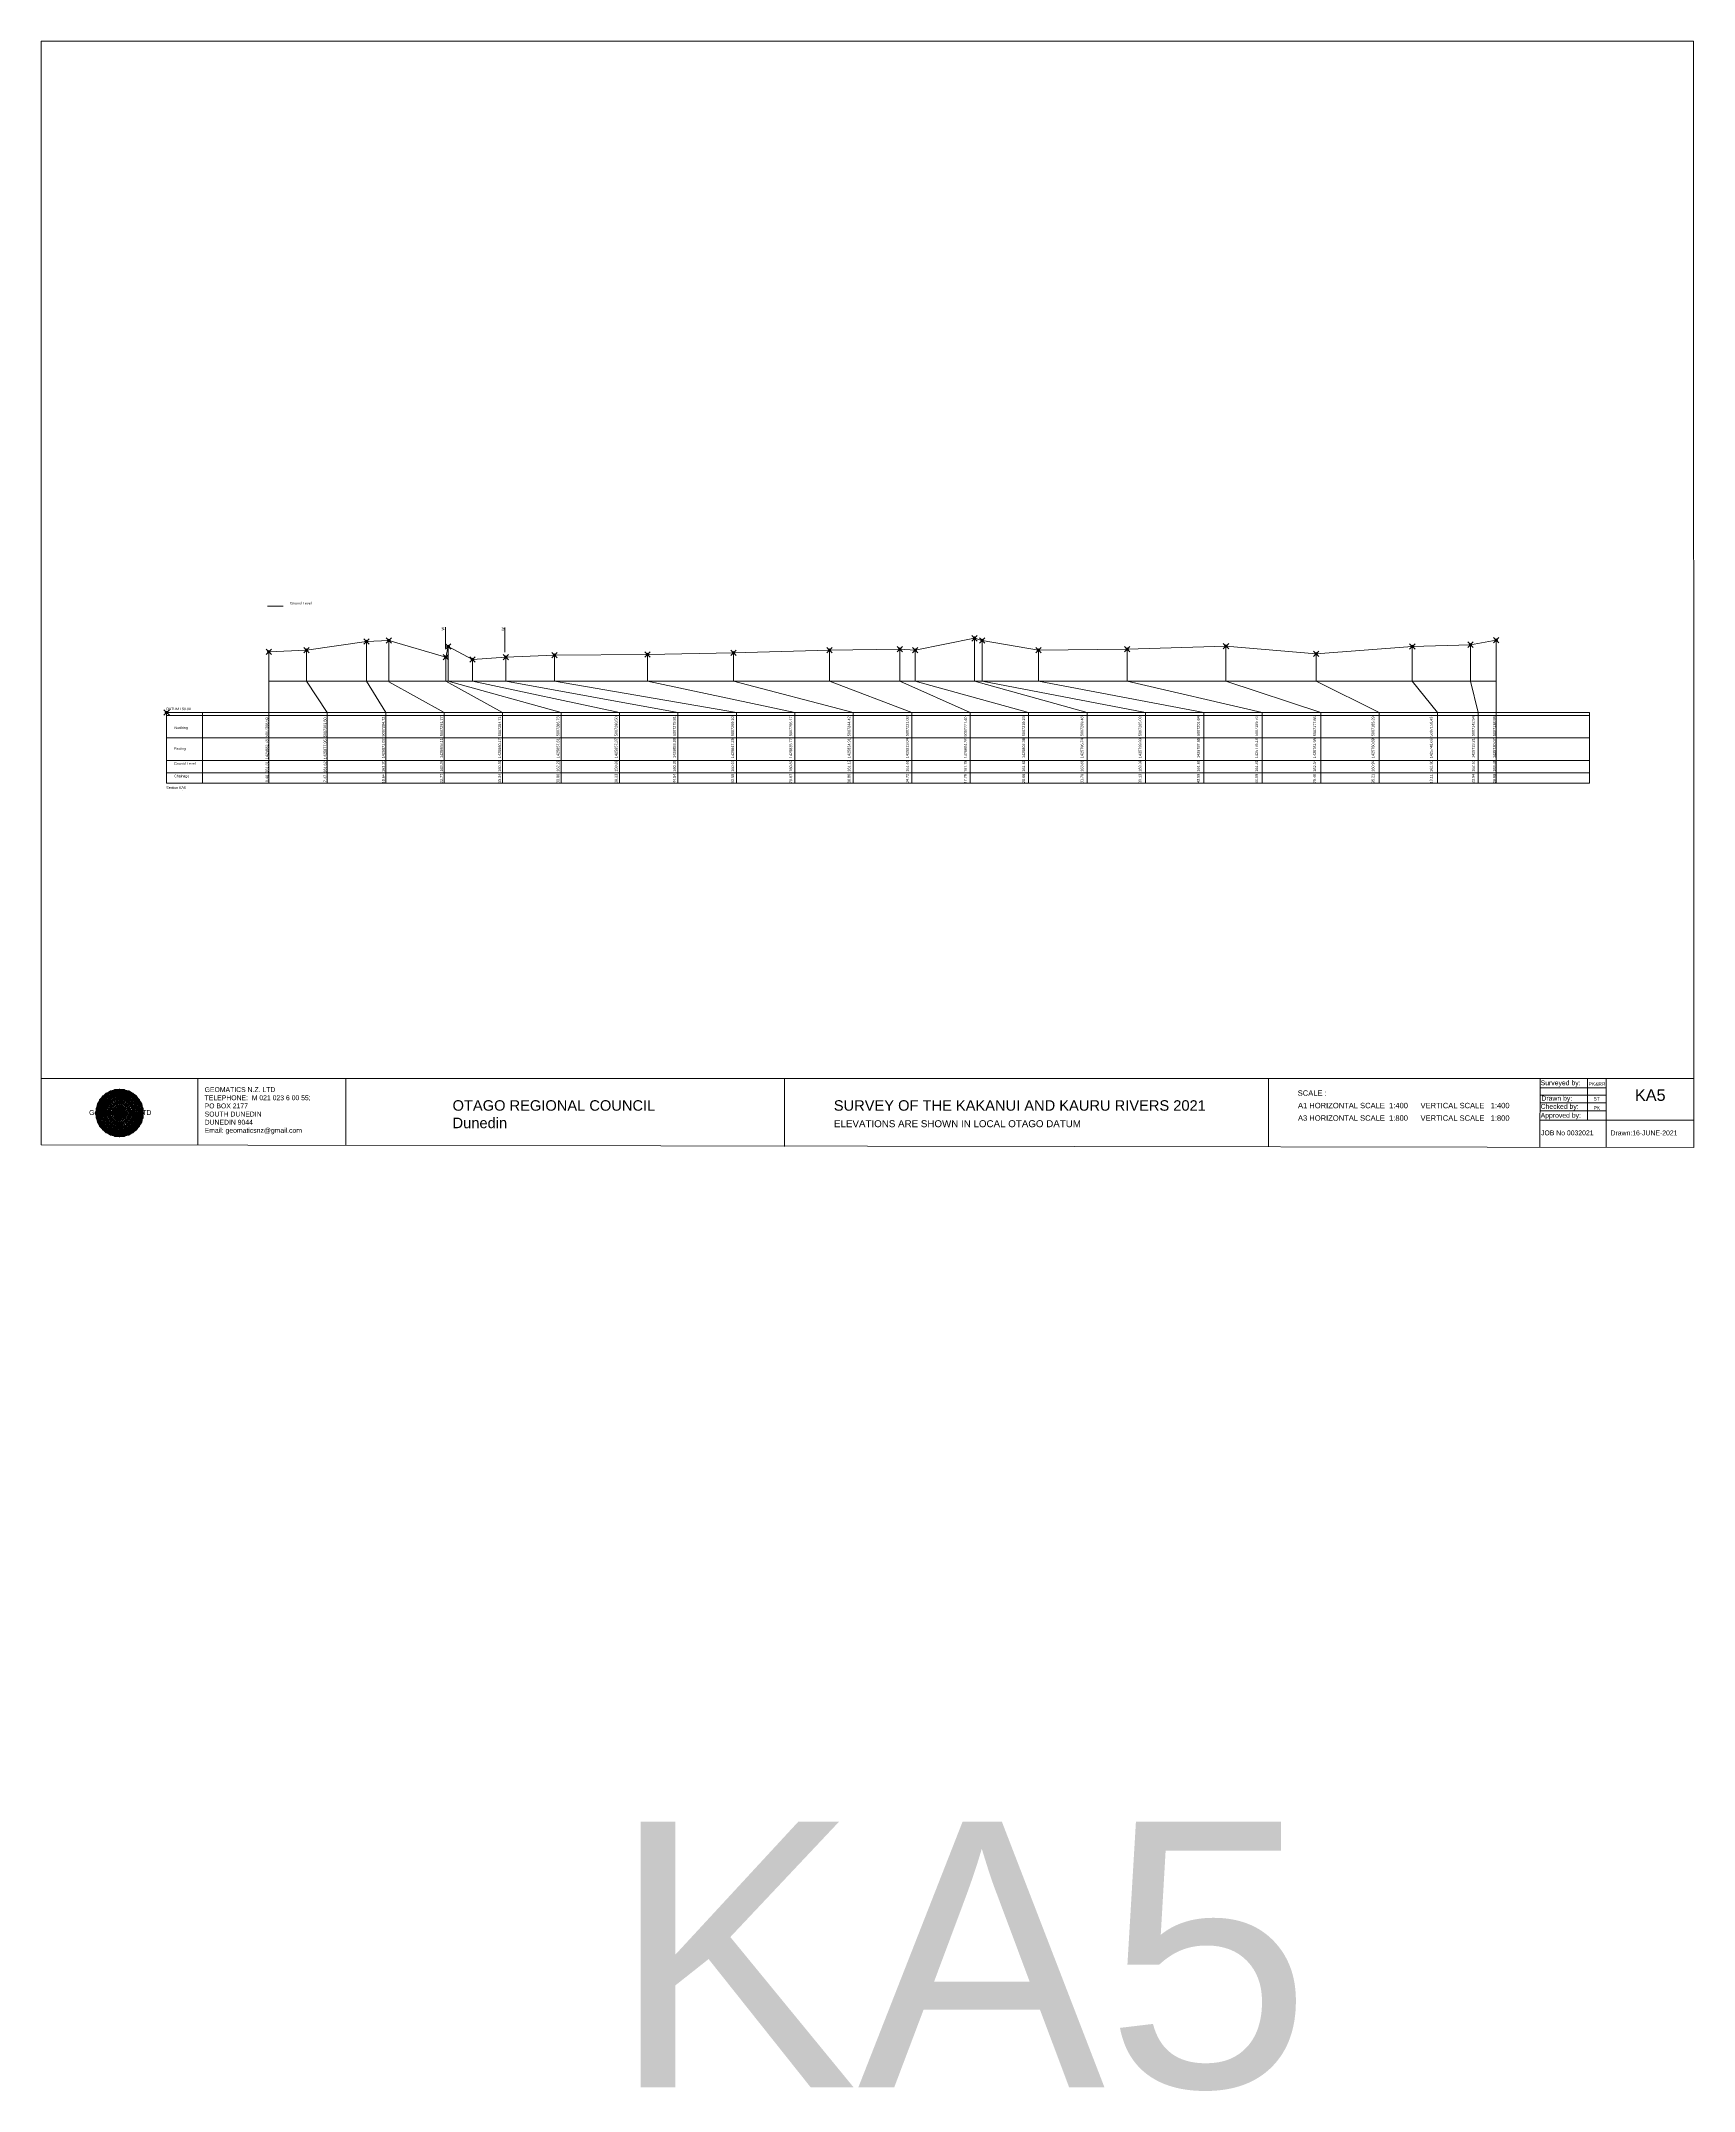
# Model space of a CAD drawing. Header units: millimetres. Extents: x -6058346 to 80050500, y -1699923 to 1425285630.
# Drawn here: x -4287078 to -3979671, y -106415 to 274928 of the extents above; entities that cross this region are included whole.
import ezdxf

# ---------------------------------------------------------------- set-up
doc = ezdxf.new("R2010")
doc.units = ezdxf.units.MM
doc.header["$PDMODE"] = 35
doc.header["$PDSIZE"] = 500
doc.layers.add('geo', color=7, linetype='Continuous', lineweight=0)
doc.styles.get("Standard").update_dxf_attribs({"font": 'arial.ttf'})

# ---------------------------------------------------------------- blocks, each defined once
blk = doc.blocks.new('Geomatics_Circle_SPT')
at = {"layer": 'geo', "color": 2, "linetype": 'Continuous', "lineweight": 0}
for p, q in [((0, 25.2), (-25.2, 0)), ((-24.7, 4.9), (-4.9, 24.7)), ((-24.7, -4.9), (4.9, 24.7)), ((-9.7, 23.3), (-23.3, 9.6)), ((9.7, 23.3), (-23.3, -9.7)), ((23.3, -9.7), (-9.7, 23.3)), ((-4.9, 24.7), (24.7, -4.9)), ((25.2, 0), (0, 25.2)), ((4.9, 24.7), (24.7, 4.9)), ((23.3, 9.7), (9.7, 23.3)), ((4.9, -24.7), (-24.7, 4.9)), ((-24.7, 0), (0, -24.7)), ((-23.3, 9.7), (9.7, -23.3)), ((-21, 14), (-14, 21)), ((-21, -14), (14, 21)), ((14, -21), (-21, 14)), ((0, 0), (-17.8, 17.8)), ((0, 0), (-17.8, -17.8)), ((-14, 21), (21, -14)), ((21, 14), (-14, -21)), ((-9.7, -23.3), (23.3, 9.7)), ((24.7, 4.9), (-4.9, -24.7)), ((0, 0), (17.8, 17.8)), ((0, 0), (17.8, -17.8)), ((0, -24.8), (25.2, 0)), ((14, 21), (21, 14)), ((17.8, 18.1), (17.8, 18.1)), ((-4.9, -24.7), (-24.7, -4.9)), ((-23.3, -9.7), (-9.7, -23.3)), ((-14, -21), (-21, -14)), ((-17.8, -17.8), (-17.8, -17.8)), ((24.7, -4.9), (4.9, -24.7)), ((9.7, -23.3), (23.3, -9.7)), ((21, -14), (14, -21)), ((18.1, -17.8), (18.1, -17.8)), ((4.9, -24.7), (4.9, -24.7))]:
    blk.add_line(p, q, dxfattribs=at)
at = {"layer": 'geo', "color": 1, "linetype": 'Continuous', "lineweight": 0}
for p, q in [((-25.2, 0), (9.7, 23.3)), ((-25.2, 0), (-9.6, 23.3)), ((-4.9, 24.8), (-24.7, -4.9)), ((4.9, 24.7), (-24.7, 4.9)), ((-23.3, 9.7), (0, 25.2)), ((-23.3, -9.6), (0, 25.2)), ((4.9, 24.8), (-21, -14)), ((-4.9, 24.7), (-21, 14)), ((-17.8, 17.8), (9.7, 23.3)), ((-17.8, 17.8), (-9.6, 23.3)), ((-17.8, -17.8), (9.7, 23.3)), ((-17.8, -17.8), (-9.7, 23.3)), ((4.9, 24.7), (-14, 21)), ((-4.9, 24.7), (-14, -20.9)), ((-9.8, 23.1), (-9.8, 23.1)), ((-9.7, 23.3), (0, 25.2)), ((-9.7, 23.3), (0, -25.2)), ((-9.7, -23.3), (0, 25.2)), ((-9.6, 23.3), (17.8, -17.8)), ((-9.6, 23.3), (25.2, 0)), ((-9.6, 23.3), (17.8, 17.8)), ((0, 0), (-4.9, 24.7)), ((-4.9, 24.7), (-4.9, 24.7)), ((21, -14), (-4.9, 24.7)), ((24.8, 4.9), (-4.9, 24.7)), ((14, 21), (-4.9, 24.7)), ((-0.2, 25.1), (-0.2, 25.1)), ((0, 25.2), (9.7, -23.3)), ((0, 25.2), (23.3, -9.7)), ((0, 25.2), (23.3, 9.7)), ((0, 25.2), (9.7, 23.3)), ((0, 0), (4.9, 24.7)), ((0, -25.2), (9.7, 23.3)), ((21, 14), (4.9, 24.8)), ((14, -21), (4.9, 24.7)), ((24.7, -4.9), (4.9, 24.7)), ((4.9, 24.7), (4.9, 24.7)), ((9.4, 23.3), (9.4, 23.3)), ((9.7, 23.3), (17.8, -17.8)), ((9.7, 23.3), (25.2, 0)), ((9.7, 23.3), (17.8, 17.9)), ((-25.2, 0), (23.3, 9.7)), ((-25.2, 0), (-23.3, 9.7)), ((-23.3, -9.7), (-25.2, 0)), ((-9.6, -23.3), (-25.2, 0)), ((9.7, -23.3), (-25.2, 0)), ((14, 21), (-24.7, -4.9)), ((-14, 21), (-24.7, 4.9)), ((21, 14), (-24.7, 4.9)), ((-21, 14), (-24.7, -4.9)), ((0, 0), (-24.7, 4.9)), ((-24.7, 4.9), (-21, -14)), ((-24.7, 4.9), (-4.9, -24.7)), ((-24.7, 4.9), (14, -21)), ((-24.7, 4.9), (-24.7, 4.9)), ((0, 0), (-24.7, -4.9)), ((-23.3, -9.6), (17.8, 17.8)), ((-23.3, 9.7), (-17.8, 17.9)), ((-23.3, -9.6), (-17.8, 17.9)), ((-23.3, 9.7), (17.8, 17.8)), ((-17.8, -17.8), (-23.3, 9.7)), ((0, -25.2), (-23.3, 9.7)), ((-23.3, 9.7), (17.8, -17.8)), ((-23.3, 9.7), (25.2, 0)), ((-23.3, 9.4), (-23.3, 9.4)), ((-23.3, -9.7), (25.2, 0)), ((14, 21), (-21, 14)), ((-14, 21), (-21, -14)), ((0, 0), (-21, 14)), ((-21, 14), (-14, -21)), ((-21, 14), (4.9, -24.7)), ((-21, 14), (-21, 14)), ((24.7, 4.9), (-21, 14)), ((0, 0), (-21, -14)), ((-17.9, 17.6), (-17.9, 17.6)), ((-9.7, -23.3), (-17.8, 17.8)), ((-17.8, 17.8), (9.7, -23.3)), ((-17.8, 17.8), (23.3, -9.6)), ((-17.8, 17.8), (23.3, 9.7)), ((-17.8, -17.8), (23.3, 9.7)), ((0, 0), (-14, 21)), ((-14, 21), (-4.9, -24.7)), ((-14, 21), (-14, 21)), ((24.7, -4.9), (-14, 21)), ((21, 14), (-14, 21)), ((-14, -21), (24.7, 4.9)), ((0, 0), (-14, -21)), ((-9.6, -23.3), (17.8, 17.9)), ((25.2, 0), (-9.6, -23.3)), ((-4.9, -24.7), (21, 14)), ((0, 0), (-4.9, -24.7)), ((0, 0), (14, 21)), ((0, 0), (21, 14)), ((23.3, 9.7), (0, -25.2)), ((0, 0), (24.8, 4.9)), ((0, 0), (4.9, -24.7)), ((0, 0), (14, -21)), ((0, 0), (21, -14)), ((0, 0), (24.8, -4.9)), ((4.9, -24.7), (14, 21)), ((4.9, -24.7), (24.7, 4.9)), ((17.8, 17.8), (9.7, -23.3)), ((25.2, 0), (9.7, -23.3)), ((21, -14), (14, 21)), ((24.7, 4.9), (14, 21)), ((14, 21), (14, 21)), ((14, -21), (21, 14)), ((17.6, 17.9), (17.6, 17.9)), ((17.8, 17.8), (23.3, -9.7)), ((17.8, 17.8), (23.3, 9.7)), ((23.3, 9.7), (17.8, -17.8)), ((24.7, -4.9), (21, 14)), ((21, 14), (21, 14)), ((21, -14), (24.7, 4.9)), ((23.1, 9.8), (23.1, 9.8)), ((23.3, 9.7), (25.2, 0)), ((25.2, 0), (23.3, -9.6)), ((24.7, 4.9), (24.7, 4.9)), ((25.1, 0.2), (25.1, 0.2)), ((-25.2, 0), (23.3, -9.7)), ((-25.1, -0.2), (-25.1, -0.2)), ((-24.7, -4.9), (-24.7, -4.9)), ((-24.7, -4.9), (-14, -21)), ((-24.7, -4.9), (4.9, -24.7)), ((-24.7, -4.9), (21, -14)), ((-17.8, -17.8), (-23.3, -9.7)), ((0, -25.2), (-23.3, -9.6)), ((17.8, -17.8), (-23.3, -9.6)), ((-23.1, -9.8), (-23.1, -9.8)), ((-21, -14), (24.7, -4.9)), ((-21, -14), (-21, -14)), ((-21, -14), (-4.9, -24.7)), ((-21, -14), (14, -21)), ((23.3, -9.7), (-17.8, -17.8)), ((-9.6, -23.3), (-17.8, -17.8)), ((9.7, -23.3), (-17.8, -17.8)), ((-17.6, -17.9), (-17.6, -17.9)), ((-14, -21), (21, -14)), ((-14, -21), (-14, -21)), ((-14, -21), (4.9, -24.7)), ((17.8, -17.8), (-9.7, -23.3)), ((-4.9, -24.7), (24.7, -4.9)), ((-4.9, -24.7), (14, -21)), ((23.3, -9.6), (0, -25.2)), ((4.9, -24.7), (21, -14)), ((17.8, -17.8), (9.7, -23.3)), ((14, -21), (24.7, -4.9)), ((14, -21), (14, -21)), ((23.3, -9.6), (17.8, -17.8)), ((17.9, -17.6), (17.9, -17.6)), ((21, -14), (21, -14)), ((23.3, -9.4), (23.3, -9.4)), ((24.7, -4.9), (24.7, -4.9)), ((0, -25.2), (-9.7, -23.3)), ((-9.4, -23.3), (-9.4, -23.3)), ((-4.9, -24.7), (-4.9, -24.7)), ((9.7, -23.3), (0, -25.2)), ((0.2, -25.1), (0.2, -25.1)), ((4.9, -24.7), (4.9, -24.7)), ((9.8, -23.1), (9.8, -23.1))]:
    blk.add_line(p, q, dxfattribs=at)
at = {"layer": 'geo', "color": 114, "linetype": 'Continuous', "lineweight": 0}
for p, q in [((9.7, 23.3), (-23.3, 9.7)), ((-20.9, 14), (4.9, 24.7)), ((0, 25.2), (-17.8, 17.8)), ((-14, 21), (-4.9, 24.7)), ((0, 0), (-9.7, 23.3)), ((-4.9, 24.7), (14, -21)), ((17.8, -17.8), (0, 25.2)), ((0, 0), (9.7, 23.3)), ((4.9, 24.7), (21, -14)), ((23.3, -9.7), (9.7, 23.3)), ((17.9, 17.8), (-25.2, 0)), ((-24.7, 4.9), (14, 21)), ((-24.7, -4.9), (21, 14)), ((-14, -21), (-24.7, 4.9)), ((0, 0), (-23.3, 9.7)), ((-23.3, 9.7), (-9.7, -23.3)), ((0, 0), (-23.3, -9.7)), ((-4.9, -24.7), (-21, 14)), ((24.8, 4.9), (-20.9, -14)), ((-17.8, 17.8), (0, -25.2)), ((4.9, -24.7), (-14, 21)), ((0, 0), (-9.7, -23.3)), ((0, 0), (23.3, 9.7)), ((0, 0), (9.7, -23.3)), ((0, 0), (23.3, -9.7)), ((14, 21), (24.7, -4.9)), ((25.2, 0), (17.8, 17.8)), ((21, 14), (24.7, 4.9)), ((-25.2, 0), (-17.8, -17.8)), ((-21, -14), (-24.7, -4.9)), ((-17.8, -17.8), (25.2, 0)), ((24.8, -4.9), (-14, -21)), ((-9.6, -23.3), (23.3, -9.7)), ((21, -14), (-4.9, -24.8)), ((0, -25.2), (17.9, -17.8)), ((14, -21), (4.9, -24.8))]:
    blk.add_line(p, q, dxfattribs=at)
at = {"layer": 'geo', "color": 250, "linetype": 'Continuous', "lineweight": 0}
for p, q in [((-9.7, 23.3), (9.7, 23.3)), ((-9.7, -23.3), (-9.7, 23.3)), ((-4.9, 24.7), (4.9, 24.7)), ((-4.9, 24.7), (-4.9, -24.7)), ((0, 0), (0, 25.2)), ((4.9, 24.7), (4.9, -24.7)), ((9.7, -23.3), (9.7, 23.3)), ((0, 0), (-25.2, 0)), ((24.7, 4.9), (-24.7, 4.9)), ((-24.7, 4.9), (-24.7, -4.9)), ((-23.3, 9.7), (23.3, 9.7)), ((-23.3, 9.7), (-23.3, 9.7)), ((-23.3, -9.7), (-23.3, 9.7)), ((21, 14), (-21, 14)), ((-21, 14), (-21, -14)), ((-17.8, 17.8), (17.8, 17.8)), ((-17.8, -17.8), (-17.8, 17.8)), ((-14, 21), (-14, 21)), ((14, 21), (-14, 21)), ((-14, 20.9), (-14, -21)), ((0, 0), (0, -25.2)), ((0, 0), (25.2, 0)), ((14, 21), (14, -21)), ((17.8, -17.8), (17.8, 17.8)), ((21, 14), (21, 14)), ((21, -14), (21, 14)), ((23.3, 9.7), (23.3, -9.7)), ((24.7, 4.9), (24.7, 4.9)), ((24.7, -4.9), (24.7, 4.9)), ((-24.7, -4.9), (24.7, -4.9)), ((23.3, -9.7), (-23.3, -9.7)), ((-21, -14), (21, -14)), ((17.8, -17.8), (-17.8, -17.8)), ((-14, -21), (14, -21)), ((9.7, -23.3), (-9.7, -23.3)), ((-4.9, -24.7), (4.9, -24.7))]:
    blk.add_line(p, q, dxfattribs=at)
blk = doc.blocks.new('GeomaticsNZ TITLE BLOCK')
at = {"color": 7, "linetype": 'Continuous', "lineweight": 0}
for p, q in [((0, 94.9), (0, 1579.2)), ((0, 1579.2), (2363.4, 1579.2)), ((2363.4, 1579.2), (2364, 94.9)), ((2364, 94.9), (0, 94.9)), ((0, 94.9), (0, 0)), ((15.9, 94.9), (2364, 94.9)), ((224.3, 95.2), (224.3, -0.3)), ((2364, 94.9), (382.6, 94.9)), ((435.8, 95.2), (435.8, -0.7)), ((1063.4, 94.9), (1063.4, -2.4)), ((1755.4, 94.9), (1755.4, -2.6)), ((2143.9, 94.9), (2143.7, -3)), ((2211.5, 94.9), (2211.5, 36.1)), ((2238.6, 94.8), (2238.6, -3.2)), ((2364, -3.5), (2364, 94.9)), ((2143.6, 60.4), (2238.6, 60.4)), ((2143.9, 81.9), (2238.6, 81.7)), ((2143.9, 71), (2238.6, 71)), ((2143.8, 48.6), (2238.6, 48.6)), ((2143.8, 35.4), (2364, 35.3)), ((0, 0), (2364, -3.5))]:
    blk.add_line(p, q, dxfattribs=at)
at = {"color": 7, "linetype": 'Continuous', "lineweight": 0, "xscale": 1.36, "yscale": 1.36, "zscale": 1.36}
blk.add_blockref('Geomatics_Circle_SPT', (112.4, 45.7), dxfattribs=at)
at = {"color": 7, "linetype": 'Continuous', "lineweight": 0}
for s, p in [('PK&RR', (2213.2, 84.8)), ('ST', (2220.3, 63.6)), ('PK', (2220.4, 50.6))]:
    blk.add_text(s, height=5, dxfattribs=at).set_placement(p)
at = {"color": 7, "linetype": 'Continuous', "lineweight": 0, "attachment_point": 1}
for s, width, heights, insert, char_height in [('{\\C256;Surveyed by:}', 3535.727, [0], (2144.7, 92.4), 7), ('{\\C256;GEOMATICS N.Z. LTD                   \\PTELEPHONE:  M 021 023 6 00 55;\\PPO BOX 2177\\PSOUTH DUNEDIN\\PDUNEDIN 9044\\PEmail: geomaticsnz@gmail.com}', 3535.727, [94.7], (234, 82.7), 7), ('{\\C256;OTAGO REGIONAL COUNCIL\\PDunedin}', 3535.727, [0], (588.6, 64), 15), ('{\\C256;SURVEY OF THE KAKANUI AND KAURU RIVERS 2021}', 3535.727, [0], (1133.8, 64), 15), ('{\\C256;Checked by:}', 3535.727, [0], (2144.7, 58.6), 7), ('{\\C256;Drawn by:}', 3535.727, [0], (2145.8, 70.4), 7), ('{\\C256;Geomatics N.Z. LTD                   }', 125.079, [15.8], (68.8, 49.9), 7), ('{\\C256;ELEVATIONS ARE SHOWN IN LOCAL OTAGO DATUM}', 3535.727, [0], (1134.1, 35.4), 10), ('{\\C256;Approved by:}', 3535.727, [0], (2144.7, 45.9), 7), ('{\\C256;JOB No 0032021}', 3535.727, [0], (2145.3, 20.8), 7), ('{\\C256;Drawn:16-JUNE-2021}', 3535.727, [0], (2244.7, 20.7), 7)]:
    blk.add_mtext_dynamic_manual_height_columns(s, width=width, gutter_width=159, heights=heights, dxfattribs=dict(at, insert=insert, char_height=char_height))

msp = doc.modelspace()

# ---------------------------------------------------------------- linework, layer by layer
at = {"color": 1, "linetype": 'Continuous', "lineweight": 0, "transparency": 33554687}
msp.add_line((-4244942.311, 169798.688), (-4242035.58, 169798.688), dxfattribs=at)
at = {"color": 7, "linetype": 'Continuous', "lineweight": 0}
for p, q in [((-4211879.637, 162007.591), (-4211879.637, 165870.017)), ((-4200841.71, 161240.329), (-4200841.71, 165837.212))]:
    msp.add_line(p, q, dxfattribs=at)
at = {"color": 7, "linetype": 'Continuous', "lineweight": 0, "transparency": 33554687}
for p, q in [((-4244698.178, 161313), (-4244698.178, 136847.186)), ((-4237685.597, 161623), (-4237685.597, 155848.32)), ((-4226522.458, 163203), (-4226522.458, 155848.32)), ((-4222387.13, 163393), (-4222387.13, 155848.32)), ((-4211817.138, 160313), (-4211817.138, 155848.32)), ((-4211361.147, 162293), (-4211361.147, 155848.32)), ((-4200618.358, 160303), (-4200618.358, 155848.32)), ((-4191583.614, 160673), (-4191583.614, 155848.32)), ((-4174293.134, 160823), (-4174293.134, 155848.32)), ((-4158294.332, 161122), (-4158294.332, 155848.32)), ((-4140438.313, 161623), (-4140438.313, 155848.32)), ((-4127383.072, 161782), (-4127383.072, 155848.32)), ((-4124499.117, 161612), (-4124499.117, 155848.32)), ((-4113459.47, 163812), (-4113459.47, 155848.32)), ((-4112024.543, 163382), (-4112024.543, 155848.32)), ((-4101568.73, 161602), (-4101568.73, 155848.32)), ((-4085067.275, 161812), (-4085067.275, 155848.32)), ((-4066706.561, 162341), (-4066706.561, 155848.32)), ((-4049947.914, 160941), (-4049947.914, 155848.32)), ((-4032051.912, 162301), (-4032051.912, 155848.32)), ((-4021223.549, 162631), (-4021223.549, 155848.32)), ((-4206826.745, 159883), (-4206826.745, 155848.32)), ((-4244698.178, 155848.32), (-4016476.904, 155848.32)), ((-4237685.597, 155848.32), (-4233830.498, 150000)), ((-4226522.458, 155848.32), (-4222962.819, 150000)), ((-4222387.13, 155708.368), (-4212095.139, 150000)), ((-4211817.138, 155848.32), (-4201227.459, 150000)), ((-4211361.147, 155848.32), (-4190359.78, 150000)), ((-4206826.745, 155848.32), (-4179492.1, 150000)), ((-4200618.358, 155848.32), (-4168624.42, 150000)), ((-4191583.614, 155848.32), (-4157756.74, 150000)), ((-4174293.134, 155848.32), (-4146889.061, 150000)), ((-4158294.332, 155848.32), (-4136021.381, 150000)), ((-4140438.313, 155848.32), (-4125153.701, 150000)), ((-4127383.072, 155848.32), (-4114286.022, 150000)), ((-4124499.117, 155848.32), (-4103418.342, 150000)), ((-4113459.47, 155848.32), (-4092550.662, 150000)), ((-4112024.543, 155848.32), (-4081682.982, 150000)), ((-4101568.73, 155848.32), (-4070815.303, 150000)), ((-4085067.275, 155848.32), (-4059947.623, 150000)), ((-4066706.561, 155848.32), (-4049079.943, 150000)), ((-4049947.914, 155848.32), (-4038212.264, 150000)), ((-4032051.912, 155848.32), (-4027344.584, 150000)), ((-4021223.549, 155848.32), (-4019832.83, 150000)), ((-4259501.064, 150000), (-4263710.253, 149997.705)), ((-4263710.253, 149997.705), (-4263710.253, 136847.186)), ((-4263710.253, 149437.086), (-3999129.757, 149437.086)), ((-4259501.064, 150000), (-3999129.757, 150000)), ((-4257074.774, 150000), (-4257074.774, 136847.186)), ((-4244698.178, 150000), (-4244698.178, 136847.186)), ((-4233830.498, 150000), (-4233830.498, 136847.186)), ((-4222962.819, 150000), (-4222962.819, 136847.186)), ((-4212095.139, 150000), (-4212095.139, 136847.186)), ((-4201227.459, 150000), (-4201227.459, 136847.186)), ((-4190359.78, 150000), (-4190359.78, 136847.186)), ((-4179492.1, 150000), (-4179492.1, 136847.186)), ((-4168624.42, 150000), (-4168624.42, 136847.186)), ((-4157756.74, 150000), (-4157756.74, 136847.186)), ((-4146889.061, 150000), (-4146889.061, 136847.186)), ((-4136021.381, 150000), (-4136021.381, 136847.186)), ((-4125153.701, 150000), (-4125153.701, 136847.186)), ((-4114286.022, 150000), (-4114286.022, 136847.186)), ((-4103418.342, 150000), (-4103418.342, 136847.186)), ((-4092550.662, 150000), (-4092550.662, 136847.186)), ((-4081682.982, 150000), (-4081682.982, 136847.186)), ((-4070815.303, 150000), (-4070815.303, 136847.186)), ((-4059947.623, 150000), (-4059947.623, 136847.186)), ((-4049079.943, 150000), (-4049079.943, 136847.186)), ((-4038212.264, 150000), (-4038212.264, 136847.186)), ((-4027344.584, 150000), (-4027344.584, 136847.186)), ((-4019832.83, 150000), (-4019832.83, 136847.186)), ((-3999129.757, 150000), (-3999129.757, 136847.186)), ((-4263710.253, 145328.932), (-3999129.757, 145328.932)), ((-4263710.253, 141112.711), (-3999129.757, 141112.711)), ((-4263710.253, 138799.419), (-3999129.757, 138799.419)), ((-4263710.253, 136847.186), (-3999129.757, 136847.186)), ((-4260700.4, 135551.416), (-4260700.4, 135551.416))]:
    msp.add_line(p, q, dxfattribs=at)
at = {"color": 1, "linetype": 'Continuous', "lineweight": 0, "transparency": 33554687}
msp.add_lwpolyline([(-4244698.178, 161313), (-4237685.597, 161623), (-4226522.458, 163203), (-4222387.13, 163393), (-4211817.138, 160313), (-4211361.147, 162293), (-4206826.745, 159883), (-4200618.358, 160303), (-4191583.614, 160673), (-4174293.134, 160823), (-4158294.332, 161122), (-4140438.313, 161612), (-4127383.072, 161782), (-4124499.117, 161612), (-4113459.47, 163812), (-4112024.543, 163382), (-4101568.73, 161602), (-4085067.275, 161812), (-4066706.561, 162341), (-4049947.914, 160941), (-4032051.912, 162301), (-4021223.549, 162631), (-4016476.904, 163451)], dxfattribs=at)
at = {"color": 7, "linetype": 'Continuous', "lineweight": 0, "transparency": 33554687}
msp.add_lwpolyline([(-4016476.904, 163451), (-4016476.904, 155848.32), (-4016476.904, 136847.186)], dxfattribs=at)
for p in [(-4113459.47, 163812), (-4244698.178, 161313), (-4237685.597, 161623), (-4226522.458, 163203), (-4222387.13, 163393), (-4211817.138, 160313), (-4211361.147, 162293), (-4206826.745, 159883), (-4200618.358, 160303), (-4191583.614, 160673), (-4174293.134, 160823), (-4158294.332, 161122), (-4140438.313, 161612), (-4127383.072, 161782), (-4124499.117, 161612), (-4112024.543, 163382), (-4101568.73, 161602), (-4085067.275, 161812), (-4066706.561, 162341), (-4049947.914, 160941), (-4032051.912, 162301), (-4021223.549, 162631), (-4016476.904, 163451)]:
    msp.add_point(p, dxfattribs=at)
at = {"color": 7, "linetype": 'Continuous', "lineweight": 0}
msp.add_point((-4263710.253, 150000), dxfattribs=at)

# ---------------------------------------------------------------- block references
at = {"color": 7, "linetype": 'Continuous', "lineweight": 0, "xscale": 130.037656131007, "yscale": 130.037656131007, "zscale": 130.037656131007}
msp.add_blockref('GeomaticsNZ TITLE BLOCK', (-4287077.988, 69568.343), dxfattribs=at)

# ---------------------------------------------------------------- texts
at = {"color": 7, "linetype": 'Continuous', "lineweight": 0, "transparency": 33554687}
for s, height, p in [('Ground Level', 473.07414, (-4240749.979, 170105.491)), ('DATUM 150.00', 473.07414, (-4263777.19, 150454.369)), ('Northing', 473.0741, (-4262266.186, 146932.011)), ('Easting', 473.0741, (-4262335.07, 143072.61)), ('Ground Level', 473.07414, (-4262317.967, 140283.299)), ('Chainage', 473.0741, (-4262315.708, 137959.163)), ('Section KA5', 473.07414, (-4263777.2, 135802.493))]:
    msp.add_text(s, height=height, dxfattribs=at).set_placement(p)
at = {"color": 7, "linetype": 'Continuous', "lineweight": 0}
for s, p in [(' 0.46  161.31  1425882.78  5007308.59', (-4244826.538, 136866.373)), (' 7.47  161.62  1425877.95  5007303.50', (-4233999.835, 136862.281)), ('18.64  163.20  1425871.02  5007294.72', (-4223173.132, 136819.307)), ('22.77  163.39  1425868.11  5007291.77', (-4212346.429, 136874.9)), ('33.34  160.31  1425860.17  5007284.71', (-4201519.726, 136866.032)), ('33.80  162.29  1425857.61  5007286.73', (-4190693.023, 136866.032)), ('38.33  159.88  1425857.37  5007280.50', (-4179866.32, 136866.032)), ('44.54  160.30  1425853.30  5007275.81', (-4169039.617, 136886.496)), ('53.58  160.67  1425847.25  5007269.10', (-4158212.915, 136866.373)), ('70.87  160.82  1425835.77  5007256.17', (-4147386.212, 136862.281)), ('86.86  161.12  1425824.91  5007244.42', (-4136559.509, 136867.055)), ('04.72  161.61  1425813.04  5007231.08', (-4125733.147, 136866.373)), ('17.78  161.78  1425804.28  5007221.40', (-4114906.444, 136819.307)), ('20.66  161.61  1425802.38  5007219.23', (-4104080.082, 136874.9)), ('31.70  163.81  1425796.74  5007209.48', (-4093253.379, 136866.032)), ('33.13  163.38  1425799.83  5007205.03', (-4082426.676, 136866.032)), ('43.59  161.60  1425787.65  5007201.64', (-4071599.973, 136886.496)), ('60.09  161.81  1425776.18  5007189.76', (-4060773.27, 136869.102)), ('78.45  162.34  1425761.98  5007177.86', (-4049946.908, 136862.281)), ('95.21  160.94  1425750.89  5007165.29', (-4039120.205, 136866.373)), ('13.11  162.30  1425740.63  5007150.43', (-4028293.843, 136819.307)), ('23.94  162.63  1425733.21  5007142.54', (-4020472.326, 136874.9)), ('28.68  163.45  1425730.07  5007138.98', (-4016532.691, 136874.9))]:
    msp.add_text(s, height=500, rotation=90, dxfattribs=at).set_placement(p)
for s, height, p in [('A1 HORIZONTAL SCALE  1:400      VERTICAL SCALE   1:400 ', 1005.54278, (-4053315.433, 76396.434)), ('SCALE :  ', 1005.5428, (-4053361.976, 78720.213)), ('KA5', 2154.7345, (-3990646.383, 77771.588)), ('A3 HORIZONTAL SCALE  1:800      VERTICAL SCALE   1:800', 1005.54278, (-4053315.433, 74072.654)), ('KA5', 49394.4947, (-4181218.246, -105714.16))]:
    msp.add_text(s, height=height, dxfattribs=at).set_placement(p)
at = {"color": 7, "linetype": 'Continuous', "lineweight": 0, "char_height": 500, "attachment_point": 1, "rotation": 90}
for insert in [(-4212551.447, 165284.931), (-4201417.387, 165205.138)]:
    msp.add_mtext_dynamic_manual_height_columns('W', width=4277.92851, gutter_width=12.5, heights=[0], dxfattribs=dict(at, insert=insert))

doc.saveas('drawing.dxf')
